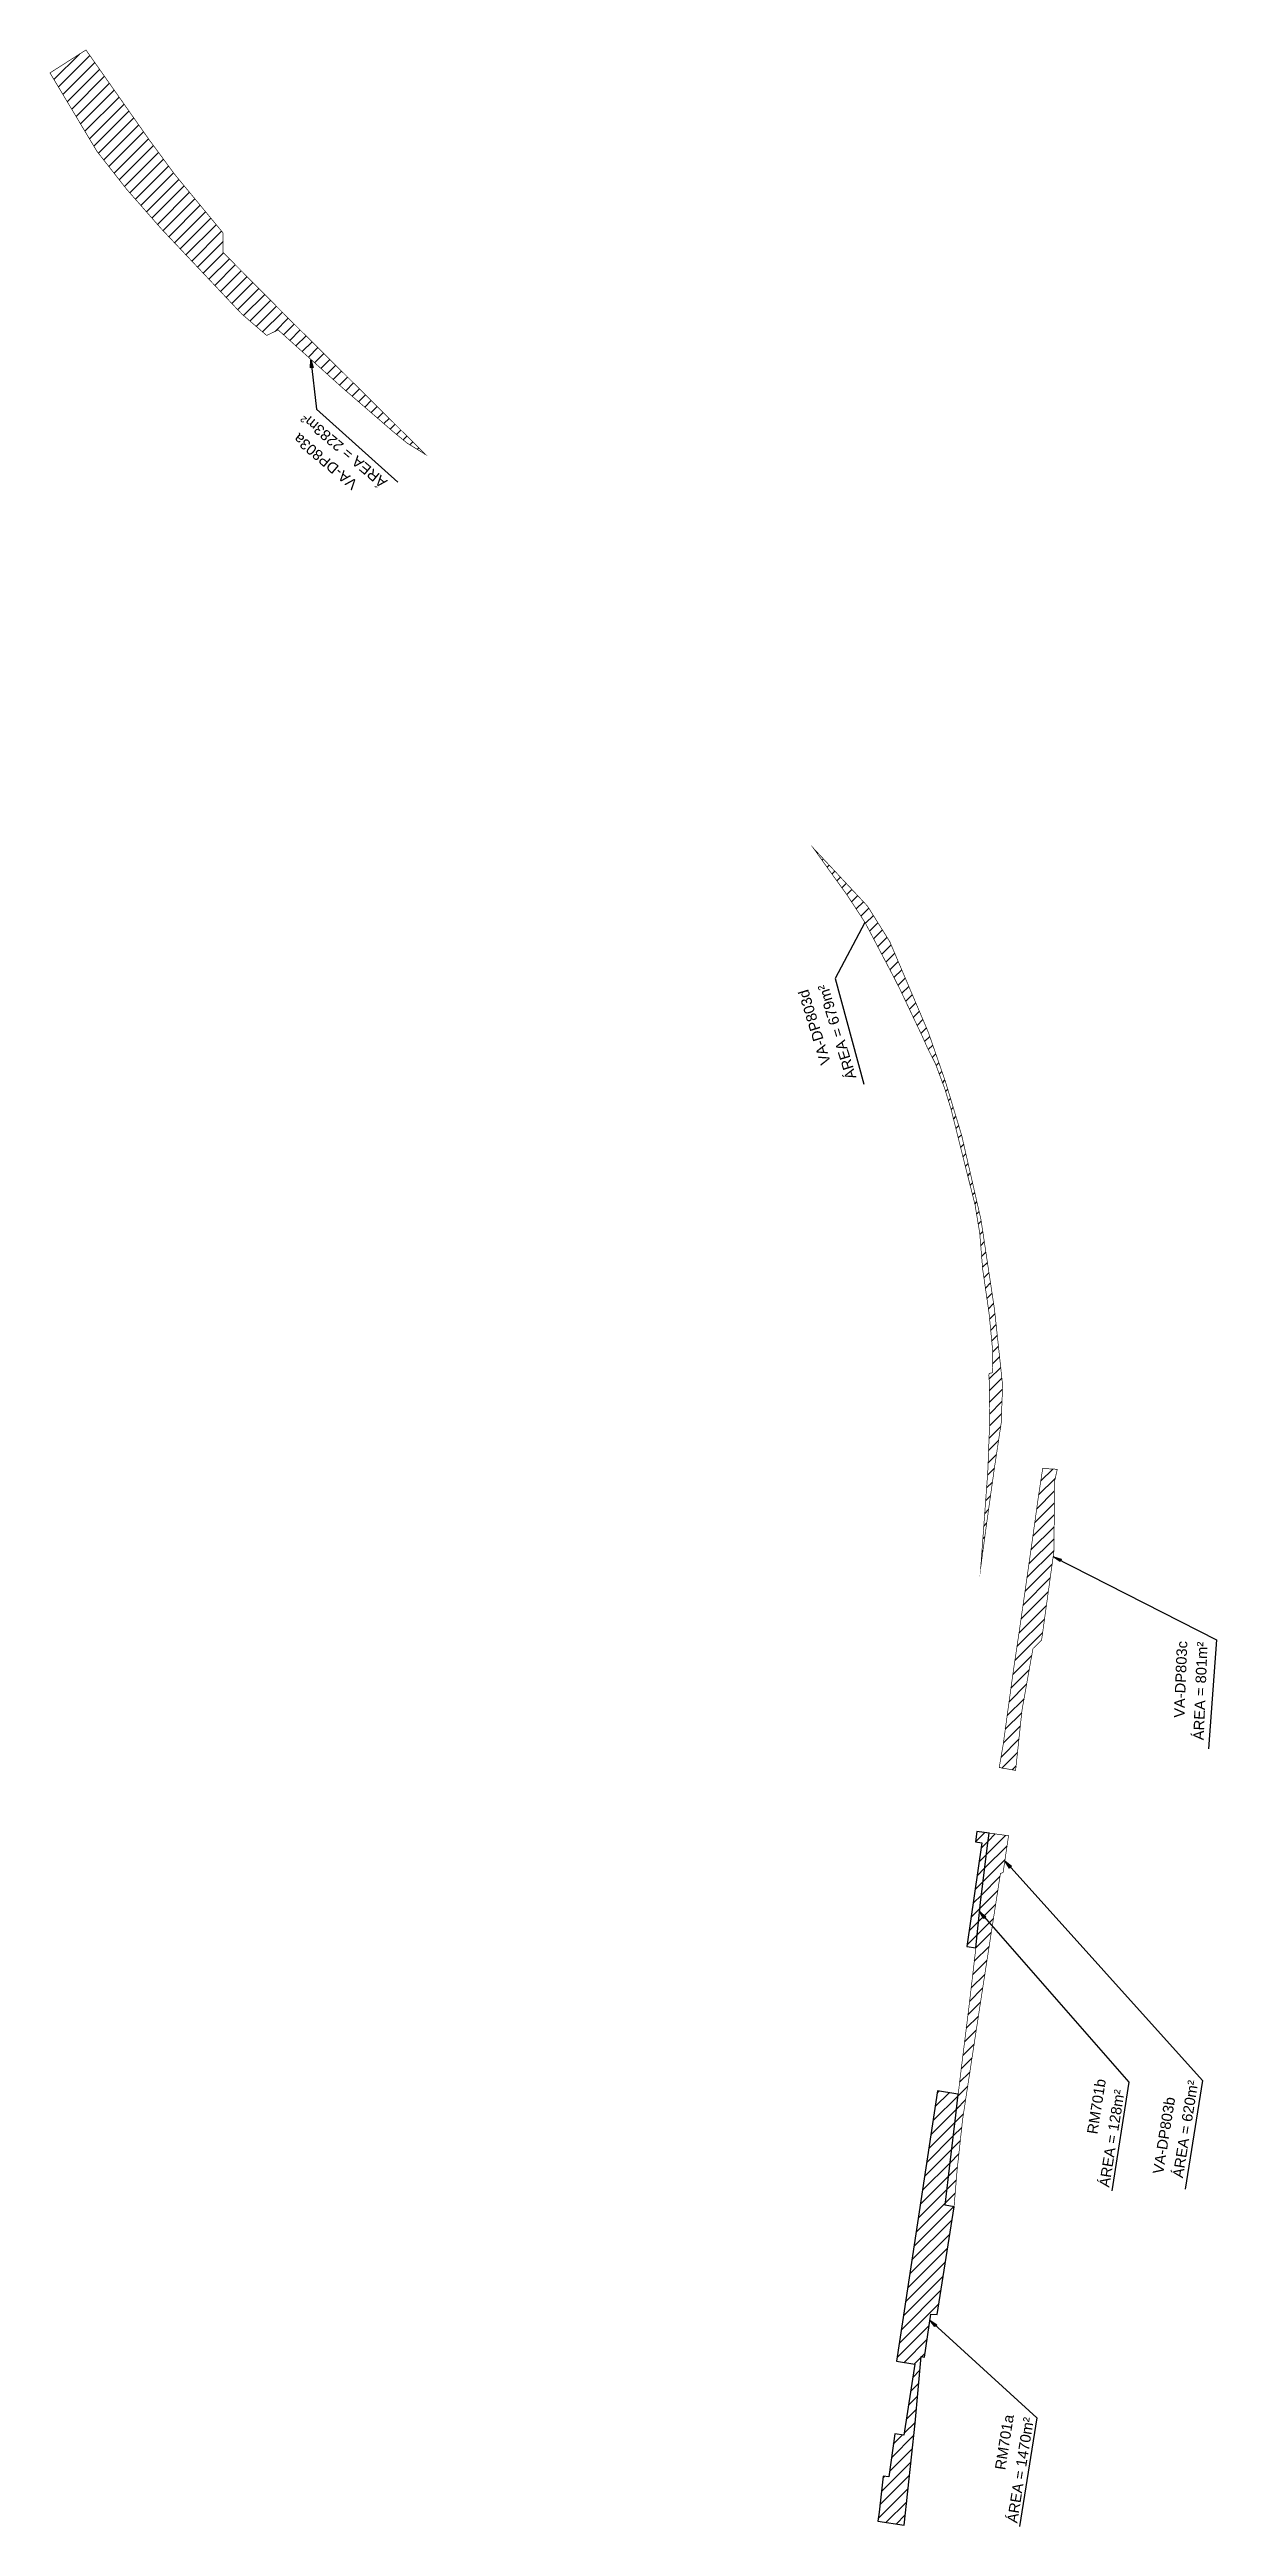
# Model space of a CAD drawing. Header units: metres. Extents: x 287051 to 328239, y 7396995 to 7466021.
# Drawn here: x 295888 to 296331, y 7457433 to 7458374 of the extents above; entities that cross this region are included whole.
import ezdxf

# ---------------------------------------------------------------- set-up
doc = ezdxf.new("R2010")
doc.units = ezdxf.units.M
doc.header["$LTSCALE"] = 10
for name, color, linetype in [('DESAPROPRIAÇÃO', 160, 'Continuous'), ('DESOCUPAÇÃO', 50, 'Continuous'), ('U-HZ-TEXTO-DESAP', 2, 'Continuous')]:
    doc.layers.add(name, color=color, linetype=linetype)
doc.styles.add('ARIAL', font='arial.ttf')
doc.styles.add('DIM', font='arial.ttf', dxfattribs={"width": 0.8})
doc.dimstyles.new('U-1_2000', dxfattribs={"dimscale": 2, "dimtxt": 1.5, "dimasz": 0.75, "dimexe": 0.75, "dimexo": 0.75, "dimgap": 0.25, "dimtad": 1, "dimzin": 4, "dimtxsty": 'DIM', "dimblk": 'ARCHTICK', "dimcen": 0.7, "dimdle": 0.75, "dimclrd": 256, "dimclre": 256, "dimclrt": 256, "dimaunit": 1, "dimadec": 3, "dimazin": 2, "dimtfac": 1, "dimtofl": 0, "dimtmove": 0, "dimatfit": 3, "dimldrblk": 'CLOSEDBLANK', "dimfxl": 0, "dimtolj": 1, "dimtzin": 0, "dimlwd": -1, "dimlwe": -1, "dimarcsym": 0})

msp = doc.modelspace()

# ---------------------------------------------------------------- texts
at = {"layer": 'U-HZ-TEXTO-DESAP', "style": 'ARIAL'}
for s, rotation, p in [('VA-DP803a', 140.00043, (296005.54, 7458209.53)), ('ÁREA = 2283m²', 140.00043, (296016.74, 7458210.14)), ('VA-DP803d', 107.0814, (296184.89, 7457989.1)), ('ÁREA = 679m²', 107.0814, (296194.63, 7457983.52)), ('VA-DP803c', 87.73415, (296319.12, 7457740.23)), ('ÁREA = 801m²', 87.73415, (296326.46, 7457731.74)), ('RM701b', 80.95171, (296286.04, 7457581.97)), ('ÁREA = 128m²', 80.95171, (296290.6, 7457561.79)), ('VA-DP803b', 80.95171, (296311.03, 7457566.8)), ('ÁREA = 620m²', 80.95171, (296318.56, 7457565.33)), ('RM701a', 80.95171, (296251.08, 7457454.44)), ('ÁREA = 1470m²', 80.95171, (296255.64, 7457434.26))]:
    msp.add_text(s, height=4, rotation=rotation, dxfattribs=at).set_placement(p)

# ---------------------------------------------------------------- blocks, each defined once
blk = doc.blocks.new('_ArchTick')
at = {"color": 0, "linetype": 'ByBlock', "const_width": 0.15}
blk.add_lwpolyline([(-0.5, -0.5), (0.5, 0.5)], dxfattribs=at)

# ---------------------------------------------------------------- hatches: boundary and pattern name
at = {"layer": 'DESAPROPRIAÇÃO', "transparency": 33554687}
h = msp.add_hatch(dxfattribs=at)
h.set_pattern_fill('ANSI31', color=256)
h.paths.add_polyline_path([(295925.93, 7458339.8), (295902.01, 7458373.78), (295888.35, 7458365.07), (295906.18, 7458335.29), (295917.35, 7458321.02), (295930.46, 7458306.04), (295961.14, 7458273.54), (295970.63, 7458265.36), (295974.99, 7458267.45), (295999.36, 7458245.51), (296018.67, 7458228.8), (296023.97, 7458224.46), (296030.89, 7458220.2), (295978.81, 7458271.94), (295954.01, 7458296.95), (295954.1, 7458304.26), (295935.63, 7458326.63)])
h = msp.add_hatch(dxfattribs=at)
h.set_pattern_fill('ANSI31', color=256)
h.paths.add_polyline_path([(296207.26, 7458035.09), (296198.8, 7458048.59), (296178.29, 7458070.57), (296184.51, 7458061.87), (296191.03, 7458052.83), (296197.84, 7458042.41), (296202.67, 7458033.23), (296208.53, 7458022.11), (296211.19, 7458016.88), (296219.84, 7457998.63), (296221.59, 7457994.67), (296224.55, 7457988.84), (296228.02, 7457979.58), (296230.43, 7457971.77), (296239.66, 7457935), (296241.4, 7457924.46), (296242.52, 7457910.77), (296244.94, 7457894.07), (296246.35, 7457879.5), (296246.23, 7457871.38), (296245.02, 7457871.14), (296244.85, 7457870.32), (296245.07, 7457867.7), (296245.15, 7457851.79), (296244.46, 7457833.62), (296241.82, 7457797.72), (296244.04, 7457814.22), (296247.01, 7457835.39), (296249.55, 7457852.2), (296250.1, 7457866.57), (296247.03, 7457895.31), (296241.89, 7457929.49), (296234.59, 7457961.37), (296228.41, 7457981.87), (296221.92, 7458000.61)])
h = msp.add_hatch(dxfattribs=at)
h.set_pattern_fill('ANSI31', color=256)
h.paths.add_polyline_path([(296269.78, 7457821.71), (296269.69, 7457829.52), (296270.85, 7457834.7), (296265.32, 7457835.02), (296263.62, 7457823.86), (296261.51, 7457808.65), (296256.75, 7457775.42), (296254.05, 7457757.27), (296250.33, 7457730.26), (296248.81, 7457721.42), (296255.03, 7457720.35), (296257.46, 7457743.22), (296261.62, 7457766.61), (296264.91, 7457769.86), (296269.55, 7457803.37)])
h = msp.add_hatch(dxfattribs=at)
h.set_pattern_fill('ANSI31', color=256)
h.paths.add_polyline_path([(296242.48, 7457637.31), (296245.52, 7457656.97), (296249.27, 7457681.18), (296250.28, 7457681.54), (296252.35, 7457695.52), (296244.98, 7457696.54), (296244.18, 7457690.78), (296241.7, 7457670.2), (296239.92, 7457652.95), (296239.7, 7457650.83), (296237.11, 7457628.77), (296234.47, 7457607.69), (296232.28, 7457589.34), (296230.19, 7457571.39), (296228.27, 7457555.18), (296231.65, 7457554.59), (296232.82, 7457568.56), (296234.91, 7457587.81), (296237.98, 7457607.87)])
at = {"layer": 'DESOCUPAÇÃO'}
h = msp.add_hatch(dxfattribs=at)
h.set_pattern_fill('ANSI31', color=256)
h.paths.add_polyline_path([(296244.98, 7457696.54), (296240.32, 7457697.19), (296239.83, 7457693.17), (296242.22, 7457692.88), (296236.52, 7457653.47), (296239.92, 7457652.95), (296241.7, 7457670.2), (296244.18, 7457690.78)])
h = msp.add_hatch(dxfattribs=at)
h.set_pattern_fill('ANSI31', color=256)
h.paths.add_polyline_path([(296230.19, 7457571.39), (296232.28, 7457589.34), (296233.24, 7457597.4), (296232.38, 7457597.53), (296225.42, 7457598.58), (296212.11, 7457510.95), (296209.86, 7457495.9), (296216.77, 7457494.86), (296212.65, 7457467.9), (296209.12, 7457468.36), (296206.88, 7457452.02), (296204.8, 7457452.33), (296203.18, 7457438.62), (296202.66, 7457435.16), (296212.69, 7457433.64), (296216.95, 7457472.46), (296219.15, 7457497.68), (296220.44, 7457497.45), (296222.9, 7457513.87), (296225.19, 7457513.71), (296231.65, 7457554.59), (296228.27, 7457555.18)])

# ---------------------------------------------------------------- linework, layer by layer
at = {"layer": 'DESAPROPRIAÇÃO', "transparency": 33554687, "const_width": 0.25, "flags": 128}
for points in [[(295925.93, 7458339.8), (295902.01, 7458373.78), (295888.35, 7458365.07), (295906.18, 7458335.29), (295917.35, 7458321.02), (295930.46, 7458306.04), (295961.14, 7458273.54), (295970.63, 7458265.36), (295974.99, 7458267.45), (295999.36, 7458245.51), (296018.67, 7458228.8), (296023.97, 7458224.46), (296030.89, 7458220.2), (295978.81, 7458271.94), (295954.01, 7458296.95), (295954.1, 7458304.26), (295935.63, 7458326.63), (295925.93, 7458339.8)], [(296207.26, 7458035.09), (296198.8, 7458048.59), (296178.29, 7458070.57), (296184.51, 7458061.87), (296191.03, 7458052.83), (296197.84, 7458042.41), (296202.67, 7458033.23), (296208.53, 7458022.11), (296211.19, 7458016.88), (296219.84, 7457998.63), (296221.59, 7457994.67), (296224.55, 7457988.84), (296228.02, 7457979.58), (296230.43, 7457971.77), (296239.66, 7457935), (296241.4, 7457924.46), (296242.52, 7457910.77), (296244.94, 7457894.07), (296246.35, 7457879.5), (296246.23, 7457871.38), (296245.02, 7457871.14), (296244.85, 7457870.32), (296245.07, 7457867.7), (296245.15, 7457851.79), (296244.46, 7457833.62), (296241.82, 7457797.72), (296241.82, 7457797.72), (296241.82, 7457797.72), (296241.82, 7457797.72), (296244.04, 7457814.22), (296247.01, 7457835.39), (296249.55, 7457852.2), (296250.1, 7457866.57), (296247.03, 7457895.31), (296241.89, 7457929.49), (296234.59, 7457961.37), (296228.41, 7457981.87), (296221.92, 7458000.61), (296207.26, 7458035.09)], [(296269.78, 7457821.71), (296269.69, 7457829.52), (296270.85, 7457834.7), (296265.32, 7457835.02), (296263.62, 7457823.86), (296261.51, 7457808.65), (296256.75, 7457775.42), (296254.05, 7457757.27), (296250.33, 7457730.26), (296248.81, 7457721.42), (296255.03, 7457720.35), (296257.46, 7457743.22), (296261.62, 7457766.61), (296264.91, 7457769.86), (296269.55, 7457803.37), (296269.78, 7457821.71)], [(296242.48, 7457637.31), (296245.52, 7457656.97), (296249.27, 7457681.18), (296250.28, 7457681.54), (296252.35, 7457695.52), (296244.98, 7457696.54), (296244.18, 7457690.78), (296241.7, 7457670.2), (296239.92, 7457652.95), (296239.7, 7457650.83), (296237.11, 7457628.77), (296234.47, 7457607.69), (296232.28, 7457589.34), (296230.19, 7457571.39), (296228.27, 7457555.18), (296231.65, 7457554.59), (296232.82, 7457568.56), (296234.91, 7457587.81), (296237.98, 7457607.87), (296242.48, 7457637.31)]]:
    msp.add_lwpolyline(points, close=True, dxfattribs=at)
at = {"layer": 'DESOCUPAÇÃO', "flags": 128}
for points in [[(296244.98, 7457696.54), (296240.32, 7457697.19), (296239.83, 7457693.17), (296242.22, 7457692.88), (296236.52, 7457653.47), (296239.92, 7457652.95), (296241.7, 7457670.2), (296244.18, 7457690.78), (296244.98, 7457696.54)], [(296230.19, 7457571.39), (296232.28, 7457589.34), (296233.24, 7457597.4), (296233.24, 7457597.4), (296232.38, 7457597.53), (296225.42, 7457598.58), (296212.11, 7457510.95), (296209.86, 7457495.9), (296216.77, 7457494.86), (296212.65, 7457467.9), (296209.12, 7457468.36), (296206.88, 7457452.02), (296204.8, 7457452.33), (296203.18, 7457438.62), (296202.66, 7457435.16), (296212.69, 7457433.64), (296216.95, 7457472.46), (296219.15, 7457497.68), (296220.44, 7457497.45), (296222.9, 7457513.87), (296225.19, 7457513.71), (296231.65, 7457554.59), (296228.27, 7457555.18), (296230.19, 7457571.39)]]:
    msp.add_lwpolyline(points, close=True, dxfattribs=at)
at = {"layer": 'U-HZ-TEXTO-DESAP', "linetype": 'Continuous', "lineweight": -3}
msp.add_lwpolyline([(296197.84, 7458042.41), (296186.56, 7458021.13), (296197.43, 7457981.03)], dxfattribs=at)

msp.set_redraw_order([(e.dxf.handle, doc.entitydb.next_handle()) for e in msp.query("TEXT MTEXT ATTDEF DIMENSION ARC_DIMENSION")])  # texts and dimensions are drawn at this point

# ---------------------------------------------------------------- leaders
at = {"layer": 'U-HZ-TEXTO-DESAP', "color": 2, "linetype": 'Continuous', "lineweight": -3}
for points in [[(295987.43, 7458256.1), (295989.52, 7458237.32), (296020.44, 7458209.57)], [(296269.45, 7457801.51), (296331.3, 7457769.9), (296328.28, 7457728.47)], [(296251.06, 7457685.82), (296325.95, 7457602.56), (296319.48, 7457561.33)], [(296241.34, 7457666.7), (296298, 7457601.93), (296291.53, 7457560.71)], [(296222.54, 7457511.45), (296263.04, 7457474.4), (296256.57, 7457433.18)]]:
    msp.add_leader(points, dimstyle='U-1_2000', override={"dimscale": 1, "dimasz": 3}, dxfattribs=at)

doc.saveas('drawing.dxf')
